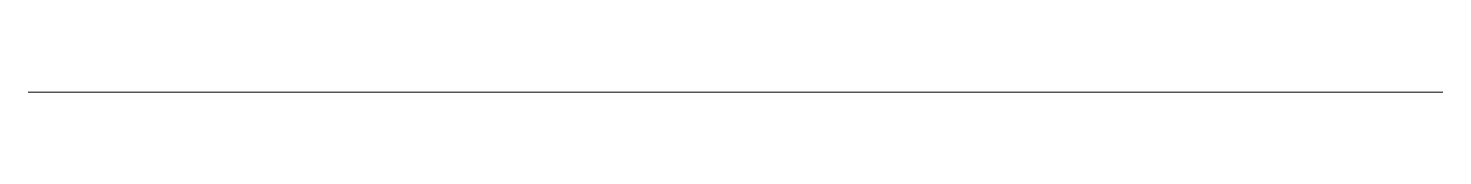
# Model space of a CAD drawing. Header units: millimetres. Extents: x -125 to 1688, y 0 to 610.
# Drawn here: x 1187.86 to 1200.36, y 0 to 0 of the extents above; entities that cross this region are included whole.
import ezdxf

# ---------------------------------------------------------------- set-up
doc = ezdxf.new("R2010")
doc.units = ezdxf.units.MM
doc.header["$MEASUREMENT"] = 0

msp = doc.modelspace()

# ---------------------------------------------------------------- linework, layer by layer
at = {"color": 4, "linetype": 'Continuous', "lineweight": 0}
for p, q in [((1187.864, 0, 659.861), (1195.864, 0, 659.861)), ((1187.864, 0, 659.861), (1195.864, 0, 659.861)), ((1187.864, 0, 419.861), (1187.964, 0, 419.861)), ((1187.964, 0, 419.861), (1187.864, 0, 419.861)), ((1187.964, 0, 419.861), (1195.864, 0, 419.861)), ((1195.864, 0, 419.861), (1187.964, 0, 419.861)), ((1188.599, 0, 540.228), (1188.599, 0, 554.215)), ((1188.599, 0, 475.506), (1188.599, 0, 489.493)), ((1188.599, 0, 590.228), (1188.599, 0, 604.215)), ((1188.599, 0, 490.228), (1188.599, 0, 504.215)), ((1188.599, 0, 525.506), (1188.599, 0, 539.493)), ((1188.599, 0, 575.506), (1188.599, 0, 589.493)), ((1188.599, 0, 475.198), (1188.599, 0, 475.506)), ((1188.599, 0, 475.138), (1188.599, 0, 475.198)), ((1188.599, 0, 504.437), (1188.599, 0, 504.583)), ((1188.599, 0, 504.215), (1188.599, 0, 504.437)), ((1188.599, 0, 604.583), (1199.629, 0, 604.583)), ((1188.599, 0, 504.215), (1188.599, 0, 490.228)), ((1199.629, 0, 504.215), (1188.599, 0, 504.215)), ((1188.599, 0, 490.228), (1199.629, 0, 490.228)), ((1199.629, 0, 475.138), (1188.599, 0, 475.138)), ((1188.599, 0, 604.437), (1188.599, 0, 604.583)), ((1188.599, 0, 604.215), (1188.599, 0, 604.437)), ((1199.629, 0, 575.138), (1188.599, 0, 575.138)), ((1188.599, 0, 504.583), (1199.629, 0, 504.583)), ((1188.599, 0, 554.437), (1188.599, 0, 554.583)), ((1188.599, 0, 554.215), (1188.599, 0, 554.437)), ((1188.599, 0, 554.583), (1199.629, 0, 554.583)), ((1188.599, 0, 589.493), (1188.599, 0, 575.506)), ((1199.629, 0, 589.493), (1188.599, 0, 589.493)), ((1188.599, 0, 575.506), (1199.629, 0, 575.506)), ((1188.599, 0, 589.811), (1188.599, 0, 590.228)), ((1188.599, 0, 589.493), (1188.599, 0, 589.811)), ((1188.599, 0, 539.493), (1188.599, 0, 525.506)), ((1199.629, 0, 539.493), (1188.599, 0, 539.493)), ((1188.599, 0, 525.506), (1199.629, 0, 525.506)), ((1188.599, 0, 575.198), (1188.599, 0, 575.506)), ((1188.599, 0, 575.138), (1188.599, 0, 575.198)), ((1188.599, 0, 489.811), (1188.599, 0, 490.228)), ((1188.599, 0, 489.493), (1188.599, 0, 489.811)), ((1188.599, 0, 539.811), (1188.599, 0, 540.228)), ((1188.599, 0, 539.493), (1188.599, 0, 539.811)), ((1188.599, 0, 489.493), (1188.599, 0, 475.506)), ((1199.629, 0, 489.493), (1188.599, 0, 489.493)), ((1188.599, 0, 475.506), (1199.629, 0, 475.506)), ((1199.629, 0, 525.138), (1188.599, 0, 525.138)), ((1188.599, 0, 525.198), (1188.599, 0, 525.506)), ((1188.599, 0, 525.138), (1188.599, 0, 525.198)), ((1188.599, 0, 554.215), (1188.599, 0, 540.228)), ((1199.629, 0, 554.215), (1188.599, 0, 554.215)), ((1188.599, 0, 540.228), (1199.629, 0, 540.228)), ((1188.599, 0, 604.215), (1188.599, 0, 590.228)), ((1199.629, 0, 604.215), (1188.599, 0, 604.215)), ((1188.599, 0, 590.228), (1199.629, 0, 590.228)), ((1188.599, 0, 539.493), (1199.629, 0, 539.493)), ((1188.599, 0, 540.228), (1188.599, 0, 539.493)), ((1199.629, 0, 540.228), (1188.599, 0, 540.228)), ((1188.599, 0, 525.138), (1199.629, 0, 525.138)), ((1188.599, 0, 525.506), (1188.599, 0, 525.138)), ((1199.629, 0, 525.506), (1188.599, 0, 525.506)), ((1188.599, 0, 475.138), (1199.629, 0, 475.138)), ((1188.599, 0, 475.506), (1188.599, 0, 475.138)), ((1199.629, 0, 475.506), (1188.599, 0, 475.506)), ((1188.599, 0, 589.493), (1199.629, 0, 589.493)), ((1188.599, 0, 590.228), (1188.599, 0, 589.493)), ((1199.629, 0, 590.228), (1188.599, 0, 590.228)), ((1188.599, 0, 504.215), (1199.629, 0, 504.215)), ((1188.599, 0, 504.583), (1188.599, 0, 504.215)), ((1199.629, 0, 504.583), (1188.599, 0, 504.583)), ((1188.599, 0, 554.215), (1199.629, 0, 554.215)), ((1188.599, 0, 554.583), (1188.599, 0, 554.215)), ((1199.629, 0, 554.583), (1188.599, 0, 554.583)), ((1188.599, 0, 575.138), (1199.629, 0, 575.138)), ((1188.599, 0, 575.506), (1188.599, 0, 575.138)), ((1199.629, 0, 575.506), (1188.599, 0, 575.506)), ((1188.599, 0, 604.215), (1199.629, 0, 604.215)), ((1188.599, 0, 604.583), (1188.599, 0, 604.215)), ((1199.629, 0, 604.583), (1188.599, 0, 604.583)), ((1188.599, 0, 489.493), (1199.629, 0, 489.493)), ((1188.599, 0, 490.228), (1188.599, 0, 489.493)), ((1199.629, 0, 490.228), (1188.599, 0, 490.228)), ((1195.864, 0, 419.861), (1195.864, 0, 475.138)), ((1195.864, 0, 504.583), (1195.864, 0, 525.138)), ((1195.864, 0, 554.583), (1195.864, 0, 575.138)), ((1195.864, 0, 604.583), (1195.864, 0, 659.861)), ((1195.864, 0, 659.861), (1195.864, 0, 604.583)), ((1195.864, 0, 575.138), (1195.864, 0, 554.583)), ((1195.864, 0, 525.138), (1195.864, 0, 504.583)), ((1195.864, 0, 475.138), (1195.864, 0, 419.861)), ((1195.864, 0, 475.138), (1195.864, 0, 504.583)), ((1195.864, 0, 525.138), (1195.864, 0, 554.583)), ((1195.864, 0, 575.138), (1195.864, 0, 604.583)), ((1195.864, 0, 604.583), (1195.864, 0, 575.138)), ((1195.864, 0, 554.583), (1195.864, 0, 525.138)), ((1195.864, 0, 504.583), (1195.864, 0, 475.138)), ((1199.629, 0, 490.228), (1199.629, 0, 504.215)), ((1199.629, 0, 575.506), (1199.629, 0, 589.493)), ((1199.629, 0, 525.506), (1199.629, 0, 539.493)), ((1199.629, 0, 475.506), (1199.629, 0, 489.493)), ((1199.629, 0, 540.228), (1199.629, 0, 554.215)), ((1199.629, 0, 590.228), (1199.629, 0, 604.215)), ((1199.629, 0, 489.493), (1199.629, 0, 475.506)), ((1199.629, 0, 504.215), (1199.629, 0, 490.228)), ((1199.629, 0, 539.493), (1199.629, 0, 540.228)), ((1199.629, 0, 525.138), (1199.629, 0, 525.506)), ((1199.629, 0, 475.138), (1199.629, 0, 475.506)), ((1199.629, 0, 589.493), (1199.629, 0, 575.506)), ((1199.629, 0, 604.215), (1199.629, 0, 590.228)), ((1199.629, 0, 589.493), (1199.629, 0, 590.228)), ((1199.629, 0, 504.215), (1199.629, 0, 504.583)), ((1199.629, 0, 554.215), (1199.629, 0, 554.583)), ((1199.629, 0, 539.493), (1199.629, 0, 525.506)), ((1199.629, 0, 575.138), (1199.629, 0, 575.506)), ((1199.629, 0, 554.215), (1199.629, 0, 540.228)), ((1199.629, 0, 604.215), (1199.629, 0, 604.583)), ((1199.629, 0, 489.493), (1199.629, 0, 490.228)), ((1199.629, 0, 475.506), (1199.629, 0, 475.138)), ((1199.629, 0, 504.583), (1199.629, 0, 504.215)), ((1199.629, 0, 575.506), (1199.629, 0, 575.138)), ((1199.629, 0, 604.583), (1199.629, 0, 604.215)), ((1199.629, 0, 590.228), (1199.629, 0, 589.493)), ((1199.629, 0, 540.228), (1199.629, 0, 539.493)), ((1199.629, 0, 525.506), (1199.629, 0, 525.138)), ((1199.629, 0, 554.583), (1199.629, 0, 554.215)), ((1199.629, 0, 490.228), (1199.629, 0, 489.493)), ((1200.364, 0, 475.873), (1200.364, 0, 489.861)), ((1200.364, 0, 489.861), (1200.364, 0, 503.848)), ((1200.364, 0, 575.873), (1200.364, 0, 589.861)), ((1200.364, 0, 589.861), (1200.364, 0, 603.848)), ((1200.364, 0, 525.873), (1200.364, 0, 539.861)), ((1200.364, 0, 539.861), (1200.364, 0, 553.848)), ((1200.364, 0, 589.861), (1200.364, 0, 575.873)), ((1200.364, 0, 603.848), (1200.364, 0, 589.861)), ((1200.364, 0, 489.861), (1200.364, 0, 475.873)), ((1200.364, 0, 503.848), (1200.364, 0, 489.861)), ((1200.364, 0, 539.861), (1200.364, 0, 525.873)), ((1200.364, 0, 553.848), (1200.364, 0, 539.861))]:
    msp.add_line(p, q, dxfattribs=at)
at = {"color": 4, "linetype": 'Continuous', "lineweight": 0, "extrusion": (0, -1, 0)}
for centre, radius, start, end in [((1187.864, 419.861), 0.1, 270, 90), ((1187.864, 419.861), 0.1, 270, 90), ((1188.599, 475.873), 0.735, 180, 270), ((1188.599, 575.873), 0.735, 180, 270), ((1188.599, 553.848), 0.735, 90, 180), ((1188.599, 525.873), 0.735, 180, 270), ((1188.599, 603.848), 0.735, 90, 180), ((1188.599, 503.848), 0.735, 90, 180), ((1188.599, 475.873), 0.735, 180, 270), ((1188.599, 503.848), 0.735, 90, 180), ((1188.599, 603.848), 0.735, 90, 180), ((1188.599, 553.848), 0.735, 90, 180), ((1188.599, 575.873), 0.735, 180, 270), ((1188.599, 525.873), 0.735, 180, 270), ((1199.629, 603.848), 0.735, 0, 90), ((1199.629, 475.873), 0.735, 270, 0), ((1199.629, 553.848), 0.735, 0, 90), ((1199.629, 525.873), 0.735, 270, 0), ((1199.629, 503.848), 0.735, 0, 90), ((1199.629, 575.873), 0.735, 270, 0), ((1199.629, 475.873), 0.735, 270, 0), ((1199.629, 503.848), 0.735, 0, 90), ((1199.629, 575.873), 0.735, 270, 0), ((1199.629, 603.848), 0.735, 0, 90), ((1199.629, 525.873), 0.735, 270, 0), ((1199.629, 553.848), 0.735, 0, 90)]:
    msp.add_arc(centre, radius, start, end, dxfattribs=at)
for centre, major_axis, start_param, end_param in [((1188.599, 0, 539.861), (0.735, 0), 1.570796, 3.141593), ((1188.599, 0, 553.848), (-0.735, 0), 4.712389, 6.283185), ((1188.599, 0, 475.873), (0.735, 0), 3.141593, 4.712389), ((1188.599, 0, 489.861), (-0.735, 0), 0, 1.570796), ((1188.599, 0, 589.861), (0.735, 0), 1.570796, 3.141593), ((1188.599, 0, 603.848), (-0.735, 0), 4.712389, 6.283185), ((1188.599, 0, 489.861), (0.735, 0), 1.570796, 3.141593), ((1188.599, 0, 503.848), (-0.735, 0), 4.712389, 6.283185), ((1188.599, 0, 525.873), (0.735, 0), 3.141593, 4.712389), ((1188.599, 0, 539.861), (-0.735, 0), 0, 1.570796), ((1188.599, 0, 575.873), (0.735, 0), 3.141593, 4.712389), ((1188.599, 0, 589.861), (-0.735, 0), 0, 1.570796), ((1188.599, 0, 475.873), (-0.735, 0), 0, 1.570796), ((1188.599, 0, 503.848), (0.735, 0), 1.570796, 3.141593), ((1188.599, 0, 603.848), (0.735, 0), 1.570796, 3.141593), ((1188.599, 0, 553.848), (0.735, 0), 1.570796, 3.141593), ((1188.599, 0, 589.861), (-0.735, 0), 4.712389, 6.283185), ((1188.599, 0, 589.861), (0.735, 0), 3.141593, 4.712389), ((1188.599, 0, 575.873), (-0.735, 0), 0, 1.570796), ((1188.599, 0, 489.861), (-0.735, 0), 4.712389, 6.283185), ((1188.599, 0, 489.861), (0.735, 0), 3.141593, 4.712389), ((1188.599, 0, 539.861), (-0.735, 0), 4.712389, 6.283185), ((1188.599, 0, 539.861), (0.735, 0), 3.141593, 4.712389), ((1188.599, 0, 525.873), (-0.735, 0), 0, 1.570796), ((1199.629, 0, 489.861), (-0.735, 0), 1.570796, 3.141593), ((1199.629, 0, 475.873), (0.735, 0), 4.712389, 6.283185), ((1199.629, 0, 503.848), (-0.735, 0), 3.141593, 4.712389), ((1199.629, 0, 489.861), (0.735, 0), 0, 1.570796), ((1199.629, 0, 589.861), (-0.735, 0), 1.570796, 3.141593), ((1199.629, 0, 575.873), (0.735, 0), 4.712389, 6.283185), ((1199.629, 0, 603.848), (-0.735, 0), 3.141593, 4.712389), ((1199.629, 0, 589.861), (0.735, 0), 0, 1.570796), ((1199.629, 0, 539.861), (-0.735, 0), 1.570796, 3.141593), ((1199.629, 0, 525.873), (0.735, 0), 4.712389, 6.283185), ((1199.629, 0, 553.848), (-0.735, 0), 3.141593, 4.712389), ((1199.629, 0, 539.861), (0.735, 0), 0, 1.570796), ((1199.629, 0, 475.873), (-0.735, 0), 1.570796, 3.141593), ((1199.629, 0, 503.848), (0.735, 0), 0, 1.570796), ((1199.629, 0, 575.873), (-0.735, 0), 1.570796, 3.141593), ((1199.629, 0, 603.848), (0.735, 0), 0, 1.570796), ((1199.629, 0, 589.861), (-0.735, 0), 3.141593, 4.712389), ((1199.629, 0, 589.861), (0.735, 0), 4.712389, 6.283185), ((1199.629, 0, 539.861), (-0.735, 0), 3.141593, 4.712389), ((1199.629, 0, 539.861), (0.735, 0), 4.712389, 6.283185), ((1199.629, 0, 525.873), (-0.735, 0), 1.570796, 3.141593), ((1199.629, 0, 553.848), (0.735, 0), 0, 1.570796), ((1199.629, 0, 489.861), (-0.735, 0), 3.141593, 4.712389), ((1199.629, 0, 489.861), (0.735, 0), 4.712389, 6.283185)]:
    msp.add_ellipse(centre, major_axis=major_axis, ratio=0.5, start_param=start_param, end_param=end_param, dxfattribs=at)

doc.saveas('drawing.dxf')
